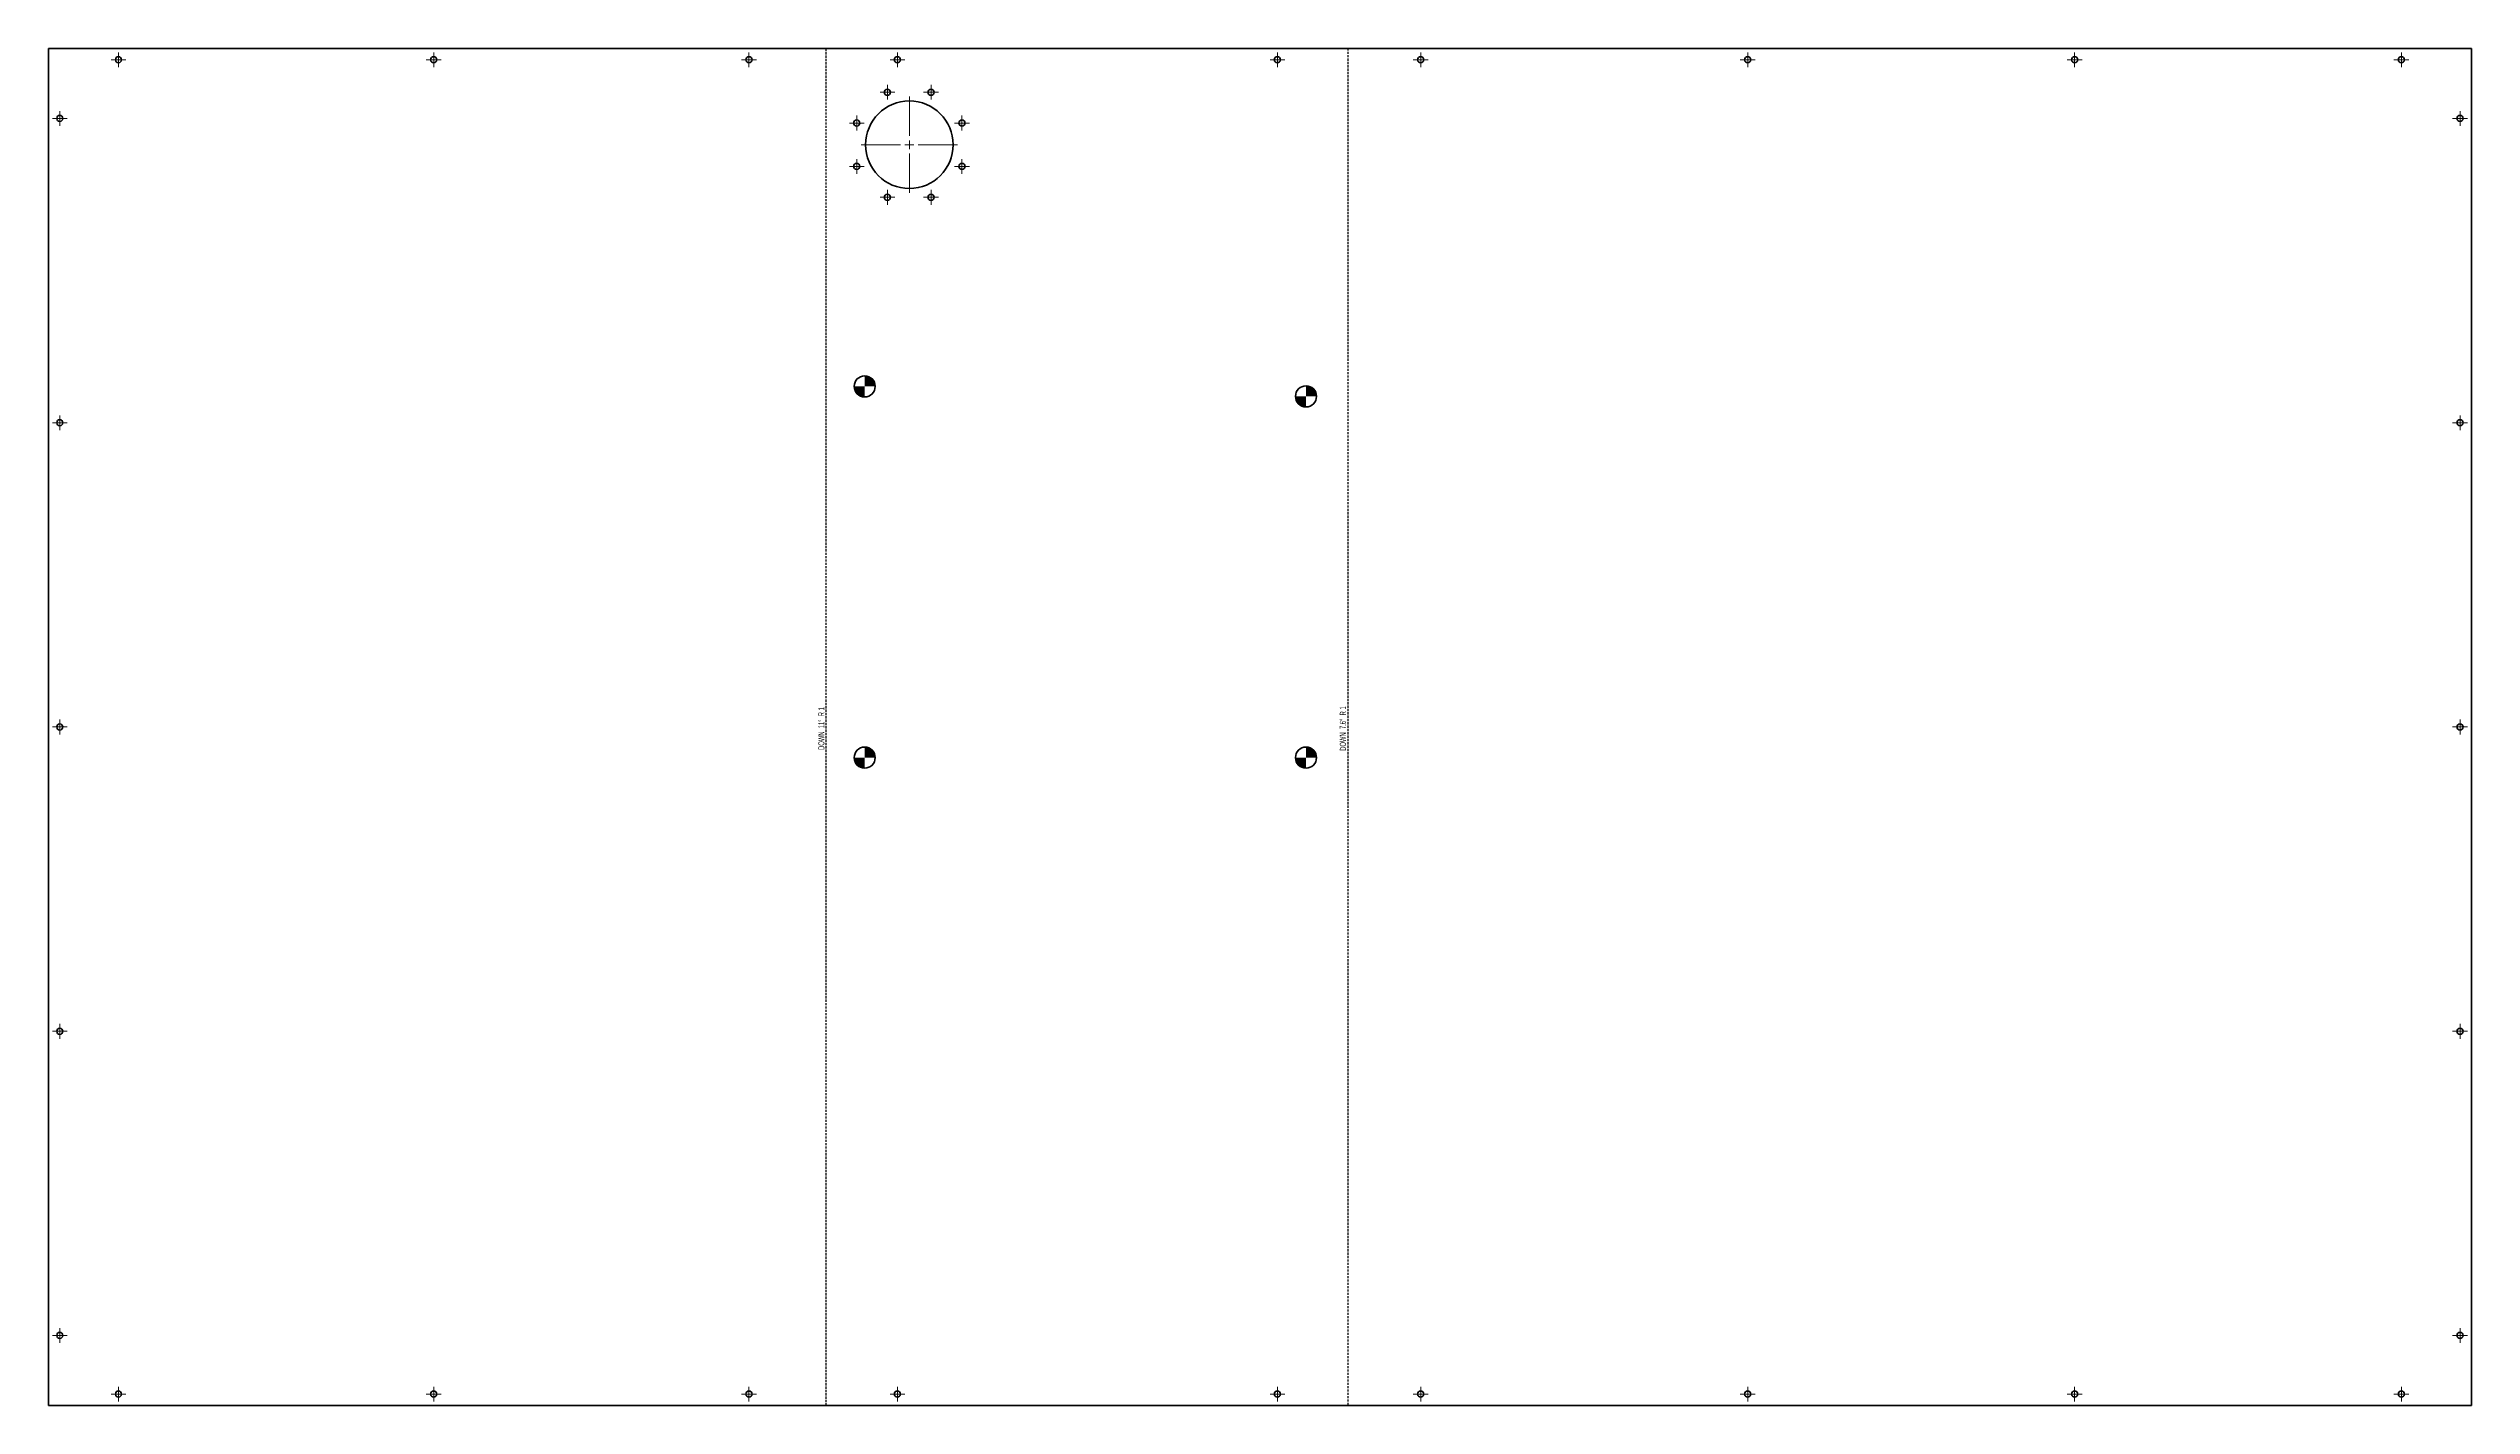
# Model space of a CAD drawing. Header units: millimetres. Extents: x -3359 to 1214, y -1370 to 795.
# Drawn here: x -3359 to -1976, y -1370 to -595 of the extents above; entities that cross this region are included whole.
import ezdxf

# ---------------------------------------------------------------- set-up
doc = ezdxf.new("R2010")
doc.units = ezdxf.units.MM
doc.linetypes.add('HIDDEN', pattern=[1.905, 1.27, -0.635])
doc.styles.add('SLDTEXTSTYLE0', font='TXT', dxfattribs={"width": 0.5675})
doc.styles.add('SLDTEXTSTYLE2', font='TXT', dxfattribs={"width": 0.57})

msp = doc.modelspace()

# ---------------------------------------------------------------- texts
at = {"color": 7, "linetype": 'Continuous', "lineweight": 0, "char_height": 3.5, "attachment_point": 2, "rotation": 90}
for s, insert, style in [('DOWN  11°  R 1', (-2919.6, -983.2), 'SLDTEXTSTYLE0'), ('DOWN  7.6°  R 1', (-2621.8, -983.2), 'SLDTEXTSTYLE2')]:
    msp.add_mtext(s, dxfattribs=dict(at, insert=insert, style=style))

# ---------------------------------------------------------------- blocks, each defined once
blk = doc.blocks.new('SW_CENTERMARKSYMBOL_158')
at = {"color": 0, "linetype": 'Continuous', "lineweight": 18}
for p, q in [((-2.5, 0), (-4.25, 0)), ((0, 0), (-2.5, 0)), ((0, 2.5), (0, 4.25)), ((0, 0), (0, 2.5)), ((0, 0), (0, -2.5)), ((0, 0), (2.5, 0)), ((2.5, 0), (4.25, 0)), ((0, -2.5), (0, -4.25))]:
    blk.add_line(p, q, dxfattribs=at)
blk = doc.blocks.new('SW_CENTERMARKSYMBOL_159')
at = {"color": 0, "linetype": 'Continuous', "lineweight": 18}
for p, q in [((-2.5, 0), (-4.25, 0)), ((0, 0), (-2.5, 0)), ((0, 2.5), (0, 4.25)), ((0, 0), (0, 2.5)), ((0, 0), (0, -2.5)), ((0, 0), (2.5, 0)), ((2.5, 0), (4.25, 0)), ((0, -2.5), (0, -4.25))]:
    blk.add_line(p, q, dxfattribs=at)
blk = doc.blocks.new('SW_CENTERMARKSYMBOL_160')
at = {"color": 0, "linetype": 'Continuous', "lineweight": 18}
for p, q in [((-2.5, 0), (-4.25, 0)), ((0, 0), (-2.5, 0)), ((0, 2.5), (0, 4.25)), ((0, 0), (0, 2.5)), ((0, 0), (0, -2.5)), ((0, 0), (2.5, 0)), ((2.5, 0), (4.25, 0)), ((0, -2.5), (0, -4.25))]:
    blk.add_line(p, q, dxfattribs=at)
blk = doc.blocks.new('SW_CENTERMARKSYMBOL_161')
at = {"color": 0, "linetype": 'Continuous', "lineweight": 18}
for p, q in [((-2.5, 0), (-4.25, 0)), ((0, 0), (-2.5, 0)), ((0, 2.5), (0, 4.25)), ((0, 0), (0, 2.5)), ((0, 0), (0, -2.5)), ((0, 0), (2.5, 0)), ((2.5, 0), (4.25, 0)), ((0, -2.5), (0, -4.25))]:
    blk.add_line(p, q, dxfattribs=at)
blk = doc.blocks.new('SW_CENTERMARKSYMBOL_162')
at = {"color": 0, "linetype": 'Continuous', "lineweight": 18}
for p, q in [((-2.5, 0), (-4.25, 0)), ((0, 0), (-2.5, 0)), ((0, 2.5), (0, 4.25)), ((0, 0), (0, 2.5)), ((0, 0), (0, -2.5)), ((0, 0), (2.5, 0)), ((2.5, 0), (4.25, 0)), ((0, -2.5), (0, -4.25))]:
    blk.add_line(p, q, dxfattribs=at)
blk = doc.blocks.new('SW_CENTERMARKSYMBOL_163')
at = {"color": 0, "linetype": 'Continuous', "lineweight": 18}
for p, q in [((0, 5), (0, 27.5)), ((-5, 0), (-27.5, 0)), ((0, 0), (-2.5, 0)), ((0, 0), (0, 2.5)), ((0, 0), (0, -2.5)), ((0, 0), (2.5, 0)), ((5, 0), (27.5, 0)), ((0, -5), (0, -27.5))]:
    blk.add_line(p, q, dxfattribs=at)
blk = doc.blocks.new('SW_CENTERMARKSYMBOL_164')
at = {"color": 0, "linetype": 'Continuous', "lineweight": 18}
for p, q in [((-2.5, 0), (-4.25, 0)), ((0, 0), (-2.5, 0)), ((0, 2.5), (0, 4.25)), ((0, 0), (0, 2.5)), ((0, 0), (0, -2.5)), ((0, 0), (2.5, 0)), ((2.5, 0), (4.25, 0)), ((0, -2.5), (0, -4.25))]:
    blk.add_line(p, q, dxfattribs=at)
blk = doc.blocks.new('SW_CENTERMARKSYMBOL_165')
at = {"color": 0, "linetype": 'Continuous', "lineweight": 18}
for p, q in [((-2.5, 0), (-4.25, 0)), ((0, 0), (-2.5, 0)), ((0, 2.5), (0, 4.25)), ((0, 0), (0, 2.5)), ((0, 0), (0, -2.5)), ((0, 0), (2.5, 0)), ((2.5, 0), (4.25, 0)), ((0, -2.5), (0, -4.25))]:
    blk.add_line(p, q, dxfattribs=at)
blk = doc.blocks.new('SW_CENTERMARKSYMBOL_166')
at = {"color": 0, "linetype": 'Continuous', "lineweight": 18}
for p, q in [((-2.5, 0), (-4.25, 0)), ((0, 0), (-2.5, 0)), ((0, 2.5), (0, 4.25)), ((0, 0), (0, 2.5)), ((0, 0), (0, -2.5)), ((0, 0), (2.5, 0)), ((2.5, 0), (4.25, 0)), ((0, -2.5), (0, -4.25))]:
    blk.add_line(p, q, dxfattribs=at)
blk = doc.blocks.new('SW_CENTERMARKSYMBOL_167')
at = {"color": 0, "linetype": 'Continuous', "lineweight": 18}
for p, q in [((-2.5, 0), (-4.25, 0)), ((0, 0), (-2.5, 0)), ((0, 2.5), (0, 4.25)), ((0, 0), (0, 2.5)), ((0, 0), (0, -2.5)), ((0, 0), (2.5, 0)), ((2.5, 0), (4.25, 0)), ((0, -2.5), (0, -4.25))]:
    blk.add_line(p, q, dxfattribs=at)
blk = doc.blocks.new('SW_CENTERMARKSYMBOL_168')
at = {"color": 0, "linetype": 'Continuous', "lineweight": 18}
for p, q in [((-2.5, 0), (-4.25, 0)), ((0, 0), (-2.5, 0)), ((0, 2.5), (0, 4.25)), ((0, 0), (0, 2.5)), ((0, 0), (0, -2.5)), ((0, 0), (2.5, 0)), ((2.5, 0), (4.25, 0)), ((0, -2.5), (0, -4.25))]:
    blk.add_line(p, q, dxfattribs=at)
blk = doc.blocks.new('SW_CENTERMARKSYMBOL_169')
at = {"color": 0, "linetype": 'Continuous', "lineweight": 18}
for p, q in [((-2.5, 0), (-4.25, 0)), ((0, 0), (-2.5, 0)), ((0, 2.5), (0, 4.25)), ((0, 0), (0, 2.5)), ((0, 0), (0, -2.5)), ((0, 0), (2.5, 0)), ((2.5, 0), (4.25, 0)), ((0, -2.5), (0, -4.25))]:
    blk.add_line(p, q, dxfattribs=at)
blk = doc.blocks.new('SW_CENTERMARKSYMBOL_170')
at = {"color": 0, "linetype": 'Continuous', "lineweight": 18}
for p, q in [((-2.5, 0), (-4.25, 0)), ((0, 0), (-2.5, 0)), ((0, 2.5), (0, 4.25)), ((0, 0), (0, 2.5)), ((0, 0), (0, -2.5)), ((0, 0), (2.5, 0)), ((2.5, 0), (4.25, 0)), ((0, -2.5), (0, -4.25))]:
    blk.add_line(p, q, dxfattribs=at)
blk = doc.blocks.new('SW_CENTERMARKSYMBOL_171')
at = {"color": 0, "linetype": 'Continuous', "lineweight": 18}
for p, q in [((-2.5, 0), (-4.25, 0)), ((0, 0), (-2.5, 0)), ((0, 2.5), (0, 4.25)), ((0, 0), (0, 2.5)), ((0, 0), (0, -2.5)), ((0, 0), (2.5, 0)), ((2.5, 0), (4.25, 0)), ((0, -2.5), (0, -4.25))]:
    blk.add_line(p, q, dxfattribs=at)
blk = doc.blocks.new('SW_CENTERMARKSYMBOL_172')
at = {"color": 0, "linetype": 'Continuous', "lineweight": 18}
for p, q in [((-2.5, 0), (-4.25, 0)), ((0, 0), (-2.5, 0)), ((0, 2.5), (0, 4.25)), ((0, 0), (0, 2.5)), ((0, 0), (0, -2.5)), ((0, 0), (2.5, 0)), ((2.5, 0), (4.25, 0)), ((0, -2.5), (0, -4.25))]:
    blk.add_line(p, q, dxfattribs=at)
blk = doc.blocks.new('SW_CENTERMARKSYMBOL_173')
at = {"color": 0, "linetype": 'Continuous', "lineweight": 18}
for p, q in [((-2.5, 0), (-4.25, 0)), ((0, 0), (-2.5, 0)), ((0, 2.5), (0, 4.25)), ((0, 0), (0, 2.5)), ((0, 0), (0, -2.5)), ((0, 0), (2.5, 0)), ((2.5, 0), (4.25, 0)), ((0, -2.5), (0, -4.25))]:
    blk.add_line(p, q, dxfattribs=at)
blk = doc.blocks.new('SW_CENTERMARKSYMBOL_174')
at = {"color": 0, "linetype": 'Continuous', "lineweight": 18}
for p, q in [((-2.5, 0), (-4.25, 0)), ((0, 0), (-2.5, 0)), ((0, 2.5), (0, 4.25)), ((0, 0), (0, 2.5)), ((0, 0), (0, -2.5)), ((0, 0), (2.5, 0)), ((2.5, 0), (4.25, 0)), ((0, -2.5), (0, -4.25))]:
    blk.add_line(p, q, dxfattribs=at)
blk = doc.blocks.new('SW_CENTERMARKSYMBOL_175')
at = {"color": 0, "linetype": 'Continuous', "lineweight": 18}
for p, q in [((-2.5, 0), (-4.25, 0)), ((0, 0), (-2.5, 0)), ((0, 2.5), (0, 4.25)), ((0, 0), (0, 2.5)), ((0, 0), (0, -2.5)), ((0, 0), (2.5, 0)), ((2.5, 0), (4.25, 0)), ((0, -2.5), (0, -4.25))]:
    blk.add_line(p, q, dxfattribs=at)
blk = doc.blocks.new('SW_CENTERMARKSYMBOL_176')
at = {"color": 0, "linetype": 'Continuous', "lineweight": 18}
for p, q in [((-2.5, 0), (-4.25, 0)), ((0, 0), (-2.5, 0)), ((0, 2.5), (0, 4.25)), ((0, 0), (0, 2.5)), ((0, 0), (0, -2.5)), ((0, 0), (2.5, 0)), ((2.5, 0), (4.25, 0)), ((0, -2.5), (0, -4.25))]:
    blk.add_line(p, q, dxfattribs=at)
blk = doc.blocks.new('SW_CENTERMARKSYMBOL_177')
at = {"color": 0, "linetype": 'Continuous', "lineweight": 18}
for p, q in [((-2.5, 0), (-4.25, 0)), ((0, 0), (-2.5, 0)), ((0, 2.5), (0, 4.25)), ((0, 0), (0, 2.5)), ((0, 0), (0, -2.5)), ((0, 0), (2.5, 0)), ((2.5, 0), (4.25, 0)), ((0, -2.5), (0, -4.25))]:
    blk.add_line(p, q, dxfattribs=at)
blk = doc.blocks.new('SW_CENTERMARKSYMBOL_178')
at = {"color": 0, "linetype": 'Continuous', "lineweight": 18}
for p, q in [((-2.5, 0), (-4.25, 0)), ((0, 0), (-2.5, 0)), ((0, 2.5), (0, 4.25)), ((0, 0), (0, 2.5)), ((0, 0), (0, -2.5)), ((0, 0), (2.5, 0)), ((2.5, 0), (4.25, 0)), ((0, -2.5), (0, -4.25))]:
    blk.add_line(p, q, dxfattribs=at)
blk = doc.blocks.new('SW_CENTERMARKSYMBOL_179')
at = {"color": 0, "linetype": 'Continuous', "lineweight": 18}
for p, q in [((-2.5, 0), (-4.25, 0)), ((0, 0), (-2.5, 0)), ((0, 2.5), (0, 4.25)), ((0, 0), (0, 2.5)), ((0, 0), (0, -2.5)), ((0, 0), (2.5, 0)), ((2.5, 0), (4.25, 0)), ((0, -2.5), (0, -4.25))]:
    blk.add_line(p, q, dxfattribs=at)
blk = doc.blocks.new('SW_CENTERMARKSYMBOL_180')
at = {"color": 0, "linetype": 'Continuous', "lineweight": 18}
for p, q in [((-2.5, 0), (-4.25, 0)), ((0, 0), (-2.5, 0)), ((0, 2.5), (0, 4.25)), ((0, 0), (0, 2.5)), ((0, 0), (0, -2.5)), ((0, 0), (2.5, 0)), ((2.5, 0), (4.25, 0)), ((0, -2.5), (0, -4.25))]:
    blk.add_line(p, q, dxfattribs=at)
blk = doc.blocks.new('SW_CENTERMARKSYMBOL_181')
at = {"color": 0, "linetype": 'Continuous', "lineweight": 18}
for p, q in [((-2.5, 0), (-4.25, 0)), ((0, 0), (-2.5, 0)), ((0, 2.5), (0, 4.25)), ((0, 0), (0, 2.5)), ((0, 0), (0, -2.5)), ((0, 0), (2.5, 0)), ((2.5, 0), (4.25, 0)), ((0, -2.5), (0, -4.25))]:
    blk.add_line(p, q, dxfattribs=at)
blk = doc.blocks.new('SW_CENTERMARKSYMBOL_182')
at = {"color": 0, "linetype": 'Continuous', "lineweight": 18}
for p, q in [((-2.5, 0), (-4.25, 0)), ((0, 0), (-2.5, 0)), ((0, 2.5), (0, 4.25)), ((0, 0), (0, 2.5)), ((0, 0), (0, -2.5)), ((0, 0), (2.5, 0)), ((2.5, 0), (4.25, 0)), ((0, -2.5), (0, -4.25))]:
    blk.add_line(p, q, dxfattribs=at)
blk = doc.blocks.new('SW_CENTERMARKSYMBOL_183')
at = {"color": 0, "linetype": 'Continuous', "lineweight": 18}
for p, q in [((-2.5, 0), (-4.25, 0)), ((0, 0), (-2.5, 0)), ((0, 2.5), (0, 4.25)), ((0, 0), (0, 2.5)), ((0, 0), (0, -2.5)), ((0, 0), (2.5, 0)), ((2.5, 0), (4.25, 0)), ((0, -2.5), (0, -4.25))]:
    blk.add_line(p, q, dxfattribs=at)
blk = doc.blocks.new('SW_CENTERMARKSYMBOL_184')
at = {"color": 0, "linetype": 'Continuous', "lineweight": 18}
for p, q in [((-2.5, 0), (-4.25, 0)), ((0, 0), (-2.5, 0)), ((0, 2.5), (0, 4.25)), ((0, 0), (0, 2.5)), ((0, 0), (0, -2.5)), ((0, 0), (2.5, 0)), ((2.5, 0), (4.25, 0)), ((0, -2.5), (0, -4.25))]:
    blk.add_line(p, q, dxfattribs=at)
blk = doc.blocks.new('SW_CENTERMARKSYMBOL_185')
at = {"color": 0, "linetype": 'Continuous', "lineweight": 18}
for p, q in [((-2.5, 0), (-4.25, 0)), ((0, 0), (-2.5, 0)), ((0, 2.5), (0, 4.25)), ((0, 0), (0, 2.5)), ((0, 0), (0, -2.5)), ((0, 0), (2.5, 0)), ((2.5, 0), (4.25, 0)), ((0, -2.5), (0, -4.25))]:
    blk.add_line(p, q, dxfattribs=at)
blk = doc.blocks.new('SW_CENTERMARKSYMBOL_186')
at = {"color": 0, "linetype": 'Continuous', "lineweight": 18}
for p, q in [((-2.5, 0), (-4.25, 0)), ((0, 0), (-2.5, 0)), ((0, 2.5), (0, 4.25)), ((0, 0), (0, 2.5)), ((0, 0), (0, -2.5)), ((0, 0), (2.5, 0)), ((2.5, 0), (4.25, 0)), ((0, -2.5), (0, -4.25))]:
    blk.add_line(p, q, dxfattribs=at)
blk = doc.blocks.new('SW_CENTERMARKSYMBOL_187')
at = {"color": 0, "linetype": 'Continuous', "lineweight": 18}
for p, q in [((-2.5, 0), (-4.25, 0)), ((0, 0), (-2.5, 0)), ((0, 2.5), (0, 4.25)), ((0, 0), (0, 2.5)), ((0, 0), (0, -2.5)), ((0, 0), (2.5, 0)), ((2.5, 0), (4.25, 0)), ((0, -2.5), (0, -4.25))]:
    blk.add_line(p, q, dxfattribs=at)
blk = doc.blocks.new('SW_CENTERMARKSYMBOL_188')
at = {"color": 0, "linetype": 'Continuous', "lineweight": 18}
for p, q in [((-2.5, 0), (-4.25, 0)), ((0, 0), (-2.5, 0)), ((0, 2.5), (0, 4.25)), ((0, 0), (0, 2.5)), ((0, 0), (0, -2.5)), ((0, 0), (2.5, 0)), ((2.5, 0), (4.25, 0)), ((0, -2.5), (0, -4.25))]:
    blk.add_line(p, q, dxfattribs=at)
blk = doc.blocks.new('SW_CENTERMARKSYMBOL_189')
at = {"color": 0, "linetype": 'Continuous', "lineweight": 18}
for p, q in [((-2.5, 0), (-4.25, 0)), ((0, 0), (-2.5, 0)), ((0, 2.5), (0, 4.25)), ((0, 0), (0, 2.5)), ((0, 0), (0, -2.5)), ((0, 0), (2.5, 0)), ((2.5, 0), (4.25, 0)), ((0, -2.5), (0, -4.25))]:
    blk.add_line(p, q, dxfattribs=at)
blk = doc.blocks.new('SW_CENTERMARKSYMBOL_190')
at = {"color": 0, "linetype": 'Continuous', "lineweight": 18}
for p, q in [((-2.5, 0), (-4.25, 0)), ((0, 0), (-2.5, 0)), ((0, 2.5), (0, 4.25)), ((0, 0), (0, 2.5)), ((0, 0), (0, -2.5)), ((0, 0), (2.5, 0)), ((2.5, 0), (4.25, 0)), ((0, -2.5), (0, -4.25))]:
    blk.add_line(p, q, dxfattribs=at)
blk = doc.blocks.new('SW_CENTERMARKSYMBOL_191')
at = {"color": 0, "linetype": 'Continuous', "lineweight": 18}
for p, q in [((-2.5, 0), (-4.25, 0)), ((0, 0), (-2.5, 0)), ((0, 2.5), (0, 4.25)), ((0, 0), (0, 2.5)), ((0, 0), (0, -2.5)), ((0, 0), (2.5, 0)), ((2.5, 0), (4.25, 0)), ((0, -2.5), (0, -4.25))]:
    blk.add_line(p, q, dxfattribs=at)
blk = doc.blocks.new('SW_CENTERMARKSYMBOL_192')
at = {"color": 0, "linetype": 'Continuous', "lineweight": 18}
for p, q in [((-2.5, 0), (-4.25, 0)), ((0, 0), (-2.5, 0)), ((0, 2.5), (0, 4.25)), ((0, 0), (0, 2.5)), ((0, 0), (0, -2.5)), ((0, 0), (2.5, 0)), ((2.5, 0), (4.25, 0)), ((0, -2.5), (0, -4.25))]:
    blk.add_line(p, q, dxfattribs=at)
blk = doc.blocks.new('SW_CENTERMARKSYMBOL_193')
at = {"color": 0, "linetype": 'Continuous', "lineweight": 18}
for p, q in [((-2.5, 0), (-4.25, 0)), ((0, 0), (-2.5, 0)), ((0, 2.5), (0, 4.25)), ((0, 0), (0, 2.5)), ((0, 0), (0, -2.5)), ((0, 0), (2.5, 0)), ((2.5, 0), (4.25, 0)), ((0, -2.5), (0, -4.25))]:
    blk.add_line(p, q, dxfattribs=at)
blk = doc.blocks.new('SW_CENTERMARKSYMBOL_194')
at = {"color": 0, "linetype": 'Continuous', "lineweight": 18}
for p, q in [((-2.5, 0), (-4.25, 0)), ((0, 0), (-2.5, 0)), ((0, 2.5), (0, 4.25)), ((0, 0), (0, 2.5)), ((0, 0), (0, -2.5)), ((0, 0), (2.5, 0)), ((2.5, 0), (4.25, 0)), ((0, -2.5), (0, -4.25))]:
    blk.add_line(p, q, dxfattribs=at)
blk = doc.blocks.new('SW_DOWELSYMBOL_0')
at = {"linetype": 'Continuous', "lineweight": 18}
h = blk.add_hatch(color=0, dxfattribs=at)
edge = h.paths.add_edge_path(flags=0)
edge.add_arc((0, 0), 6, 180, 270)
edge.add_line((0, -6), (0, 0))
edge.add_line((0, 0), (-6, 0))
h = blk.add_hatch(color=0, dxfattribs=at)
edge = h.paths.add_edge_path(flags=0)
edge.add_arc((0, 0), 6, 0, 90)
edge.add_line((0, 6), (0, 0))
edge.add_line((0, 0), (6, 0))
at = {"color": 0, "linetype": 'Continuous', "lineweight": 18}
blk.add_circle((0, 0), 6, dxfattribs=at)
blk = doc.blocks.new('SW_DOWELSYMBOL_1')
at = {"linetype": 'Continuous', "lineweight": 18}
h = blk.add_hatch(color=0, dxfattribs=at)
edge = h.paths.add_edge_path(flags=0)
edge.add_arc((0, 0), 6, 180, 270)
edge.add_line((0, -6), (0, 0))
edge.add_line((0, 0), (-6, 0))
h = blk.add_hatch(color=0, dxfattribs=at)
edge = h.paths.add_edge_path(flags=0)
edge.add_arc((0, 0), 6, 0, 90)
edge.add_line((0, 6), (0, 0))
edge.add_line((0, 0), (6, 0))
at = {"color": 0, "linetype": 'Continuous', "lineweight": 18}
blk.add_circle((0, 0), 6, dxfattribs=at)
blk = doc.blocks.new('SW_DOWELSYMBOL_2')
at = {"linetype": 'Continuous', "lineweight": 18}
h = blk.add_hatch(color=0, dxfattribs=at)
edge = h.paths.add_edge_path(flags=0)
edge.add_arc((0, 0), 6, 180, 270)
edge.add_line((0, -6), (0, 0))
edge.add_line((0, 0), (-6, 0))
h = blk.add_hatch(color=0, dxfattribs=at)
edge = h.paths.add_edge_path(flags=0)
edge.add_arc((0, 0), 6, 0, 90)
edge.add_line((0, 6), (0, 0))
edge.add_line((0, 0), (6, 0))
at = {"color": 0, "linetype": 'Continuous', "lineweight": 18}
blk.add_circle((0, 0), 6, dxfattribs=at)
blk = doc.blocks.new('SW_DOWELSYMBOL_3')
at = {"linetype": 'Continuous', "lineweight": 18}
h = blk.add_hatch(color=0, dxfattribs=at)
edge = h.paths.add_edge_path(flags=0)
edge.add_arc((0, 0), 6, 180, 270)
edge.add_line((0, -6), (0, 0))
edge.add_line((0, 0), (-6, 0))
h = blk.add_hatch(color=0, dxfattribs=at)
edge = h.paths.add_edge_path(flags=0)
edge.add_arc((0, 0), 6, 0, 90)
edge.add_line((0, 6), (0, 0))
edge.add_line((0, 0), (6, 0))
at = {"color": 0, "linetype": 'Continuous', "lineweight": 18}
blk.add_circle((0, 0), 6, dxfattribs=at)

# ---------------------------------------------------------------- linework, layer by layer
at = {"color": 7, "linetype": 'Continuous', "lineweight": 35}
for p, q in [((-3359.2, -594.8), (-3359.2, -1369.8)), ((-1975.6, -594.8), (-3359.2, -594.8)), ((-1975.6, -1369.8), (-1975.6, -594.8)), ((-3359.2, -1369.8), (-1975.6, -1369.8))]:
    msp.add_line(p, q, dxfattribs=at)
at = {"color": 7, "linetype": 'HIDDEN'}
for p, q in [((-2915.1, -1369.8), (-2915.1, -594.8)), ((-2617.3, -594.8), (-2617.3, -1369.8))]:
    msp.add_line(p, q, dxfattribs=at)
at = {"color": 7, "linetype": 'Continuous', "lineweight": 35}
for centre, radius in [((-3319.2, -601.3), 1.75), ((-3139.2, -601.3), 1.75), ((-2959.2, -601.3), 1.75), ((-2874.4, -601.3), 1.75), ((-2657.4, -601.3), 1.75), ((-2575.6, -601.3), 1.75), ((-2388.9, -601.3), 1.75), ((-2202.2, -601.3), 1.75), ((-2015.6, -601.3), 1.75), ((-2880.1, -619.8), 1.75), ((-2855.2, -619.8), 1.75), ((-3352.7, -634.8), 1.75), ((-2897.6, -637.4), 1.75), ((-2867.6, -649.8), 25), ((-2837.6, -637.4), 1.75), ((-1982.1, -634.8), 1.75), ((-2897.6, -662.2), 1.75), ((-2837.6, -662.2), 1.75), ((-2880.1, -679.8), 1.75), ((-2855.2, -679.8), 1.75), ((-2893.1, -787.8), 6), ((-2641.1, -793.5), 6), ((-3352.7, -808.6), 1.75), ((-1982.1, -808.6), 1.75), ((-3352.7, -982.3), 1.75), ((-1982.1, -982.3), 1.75), ((-2893.1, -999.8), 6), ((-2641.1, -999.8), 6), ((-3352.7, -1156.1), 1.75), ((-1982.1, -1156.1), 1.75), ((-3352.7, -1329.8), 1.75), ((-1982.1, -1329.8), 1.75), ((-3319.2, -1363.3), 1.75), ((-3139.2, -1363.3), 1.75), ((-2959.2, -1363.3), 1.75), ((-2874.4, -1363.3), 1.75), ((-2657.4, -1363.3), 1.75), ((-2575.6, -1363.3), 1.75), ((-2388.9, -1363.3), 1.75), ((-2202.2, -1363.3), 1.75), ((-2015.6, -1363.3), 1.75)]:
    msp.add_circle(centre, radius, dxfattribs=at)

# ---------------------------------------------------------------- block references
at = {"color": 7, "linetype": 'Continuous', "lineweight": 18}
for name, p in [('SW_CENTERMARKSYMBOL_184', (-3319.2, -601.3)), ('SW_CENTERMARKSYMBOL_189', (-3139.2, -601.3)), ('SW_CENTERMARKSYMBOL_194', (-2959.2, -601.3)), ('SW_CENTERMARKSYMBOL_167', (-2874.4, -601.3)), ('SW_CENTERMARKSYMBOL_169', (-2657.4, -601.3)), ('SW_CENTERMARKSYMBOL_183', (-2575.6, -601.3)), ('SW_CENTERMARKSYMBOL_177', (-2388.9, -601.3)), ('SW_CENTERMARKSYMBOL_171', (-2202.2, -601.3)), ('SW_CENTERMARKSYMBOL_176', (-2015.6, -601.3)), ('SW_CENTERMARKSYMBOL_163', (-2867.6, -649.8)), ('SW_CENTERMARKSYMBOL_160', (-2880.1, -619.8)), ('SW_CENTERMARKSYMBOL_158', (-2855.2, -619.8)), ('SW_CENTERMARKSYMBOL_188', (-3352.7, -634.8)), ('SW_CENTERMARKSYMBOL_162', (-2897.6, -637.4)), ('SW_CENTERMARKSYMBOL_161', (-2837.6, -637.4)), ('SW_CENTERMARKSYMBOL_182', (-1982.1, -634.8)), ('SW_CENTERMARKSYMBOL_166', (-2897.6, -662.2)), ('SW_CENTERMARKSYMBOL_159', (-2837.6, -662.2)), ('SW_CENTERMARKSYMBOL_164', (-2880.1, -679.8)), ('SW_CENTERMARKSYMBOL_165', (-2855.2, -679.8)), ('SW_DOWELSYMBOL_2', (-2893.1, -787.8)), ('SW_DOWELSYMBOL_1', (-2641.1, -793.5)), ('SW_CENTERMARKSYMBOL_193', (-3352.7, -808.6)), ('SW_CENTERMARKSYMBOL_178', (-1982.1, -808.6)), ('SW_CENTERMARKSYMBOL_190', (-3352.7, -982.3)), ('SW_CENTERMARKSYMBOL_172', (-1982.1, -982.3)), ('SW_DOWELSYMBOL_3', (-2893.1, -999.8)), ('SW_DOWELSYMBOL_0', (-2641.1, -999.8)), ('SW_CENTERMARKSYMBOL_185', (-3352.7, -1156.1)), ('SW_CENTERMARKSYMBOL_175', (-1982.1, -1156.1)), ('SW_CENTERMARKSYMBOL_187', (-3352.7, -1329.8)), ('SW_CENTERMARKSYMBOL_181', (-1982.1, -1329.8)), ('SW_CENTERMARKSYMBOL_192', (-3319.2, -1363.3)), ('SW_CENTERMARKSYMBOL_191', (-3139.2, -1363.3)), ('SW_CENTERMARKSYMBOL_186', (-2959.2, -1363.3)), ('SW_CENTERMARKSYMBOL_170', (-2874.4, -1363.3)), ('SW_CENTERMARKSYMBOL_168', (-2657.4, -1363.3)), ('SW_CENTERMARKSYMBOL_180', (-2575.6, -1363.3)), ('SW_CENTERMARKSYMBOL_174', (-2388.9, -1363.3)), ('SW_CENTERMARKSYMBOL_173', (-2202.2, -1363.3)), ('SW_CENTERMARKSYMBOL_179', (-2015.6, -1363.3))]:
    msp.add_blockref(name, p, dxfattribs=at)

msp.set_redraw_order([(e.dxf.handle, doc.entitydb.next_handle()) for e in msp.query("TEXT MTEXT ATTDEF DIMENSION ARC_DIMENSION")])  # texts and dimensions are drawn at this point

doc.saveas('drawing.dxf')
